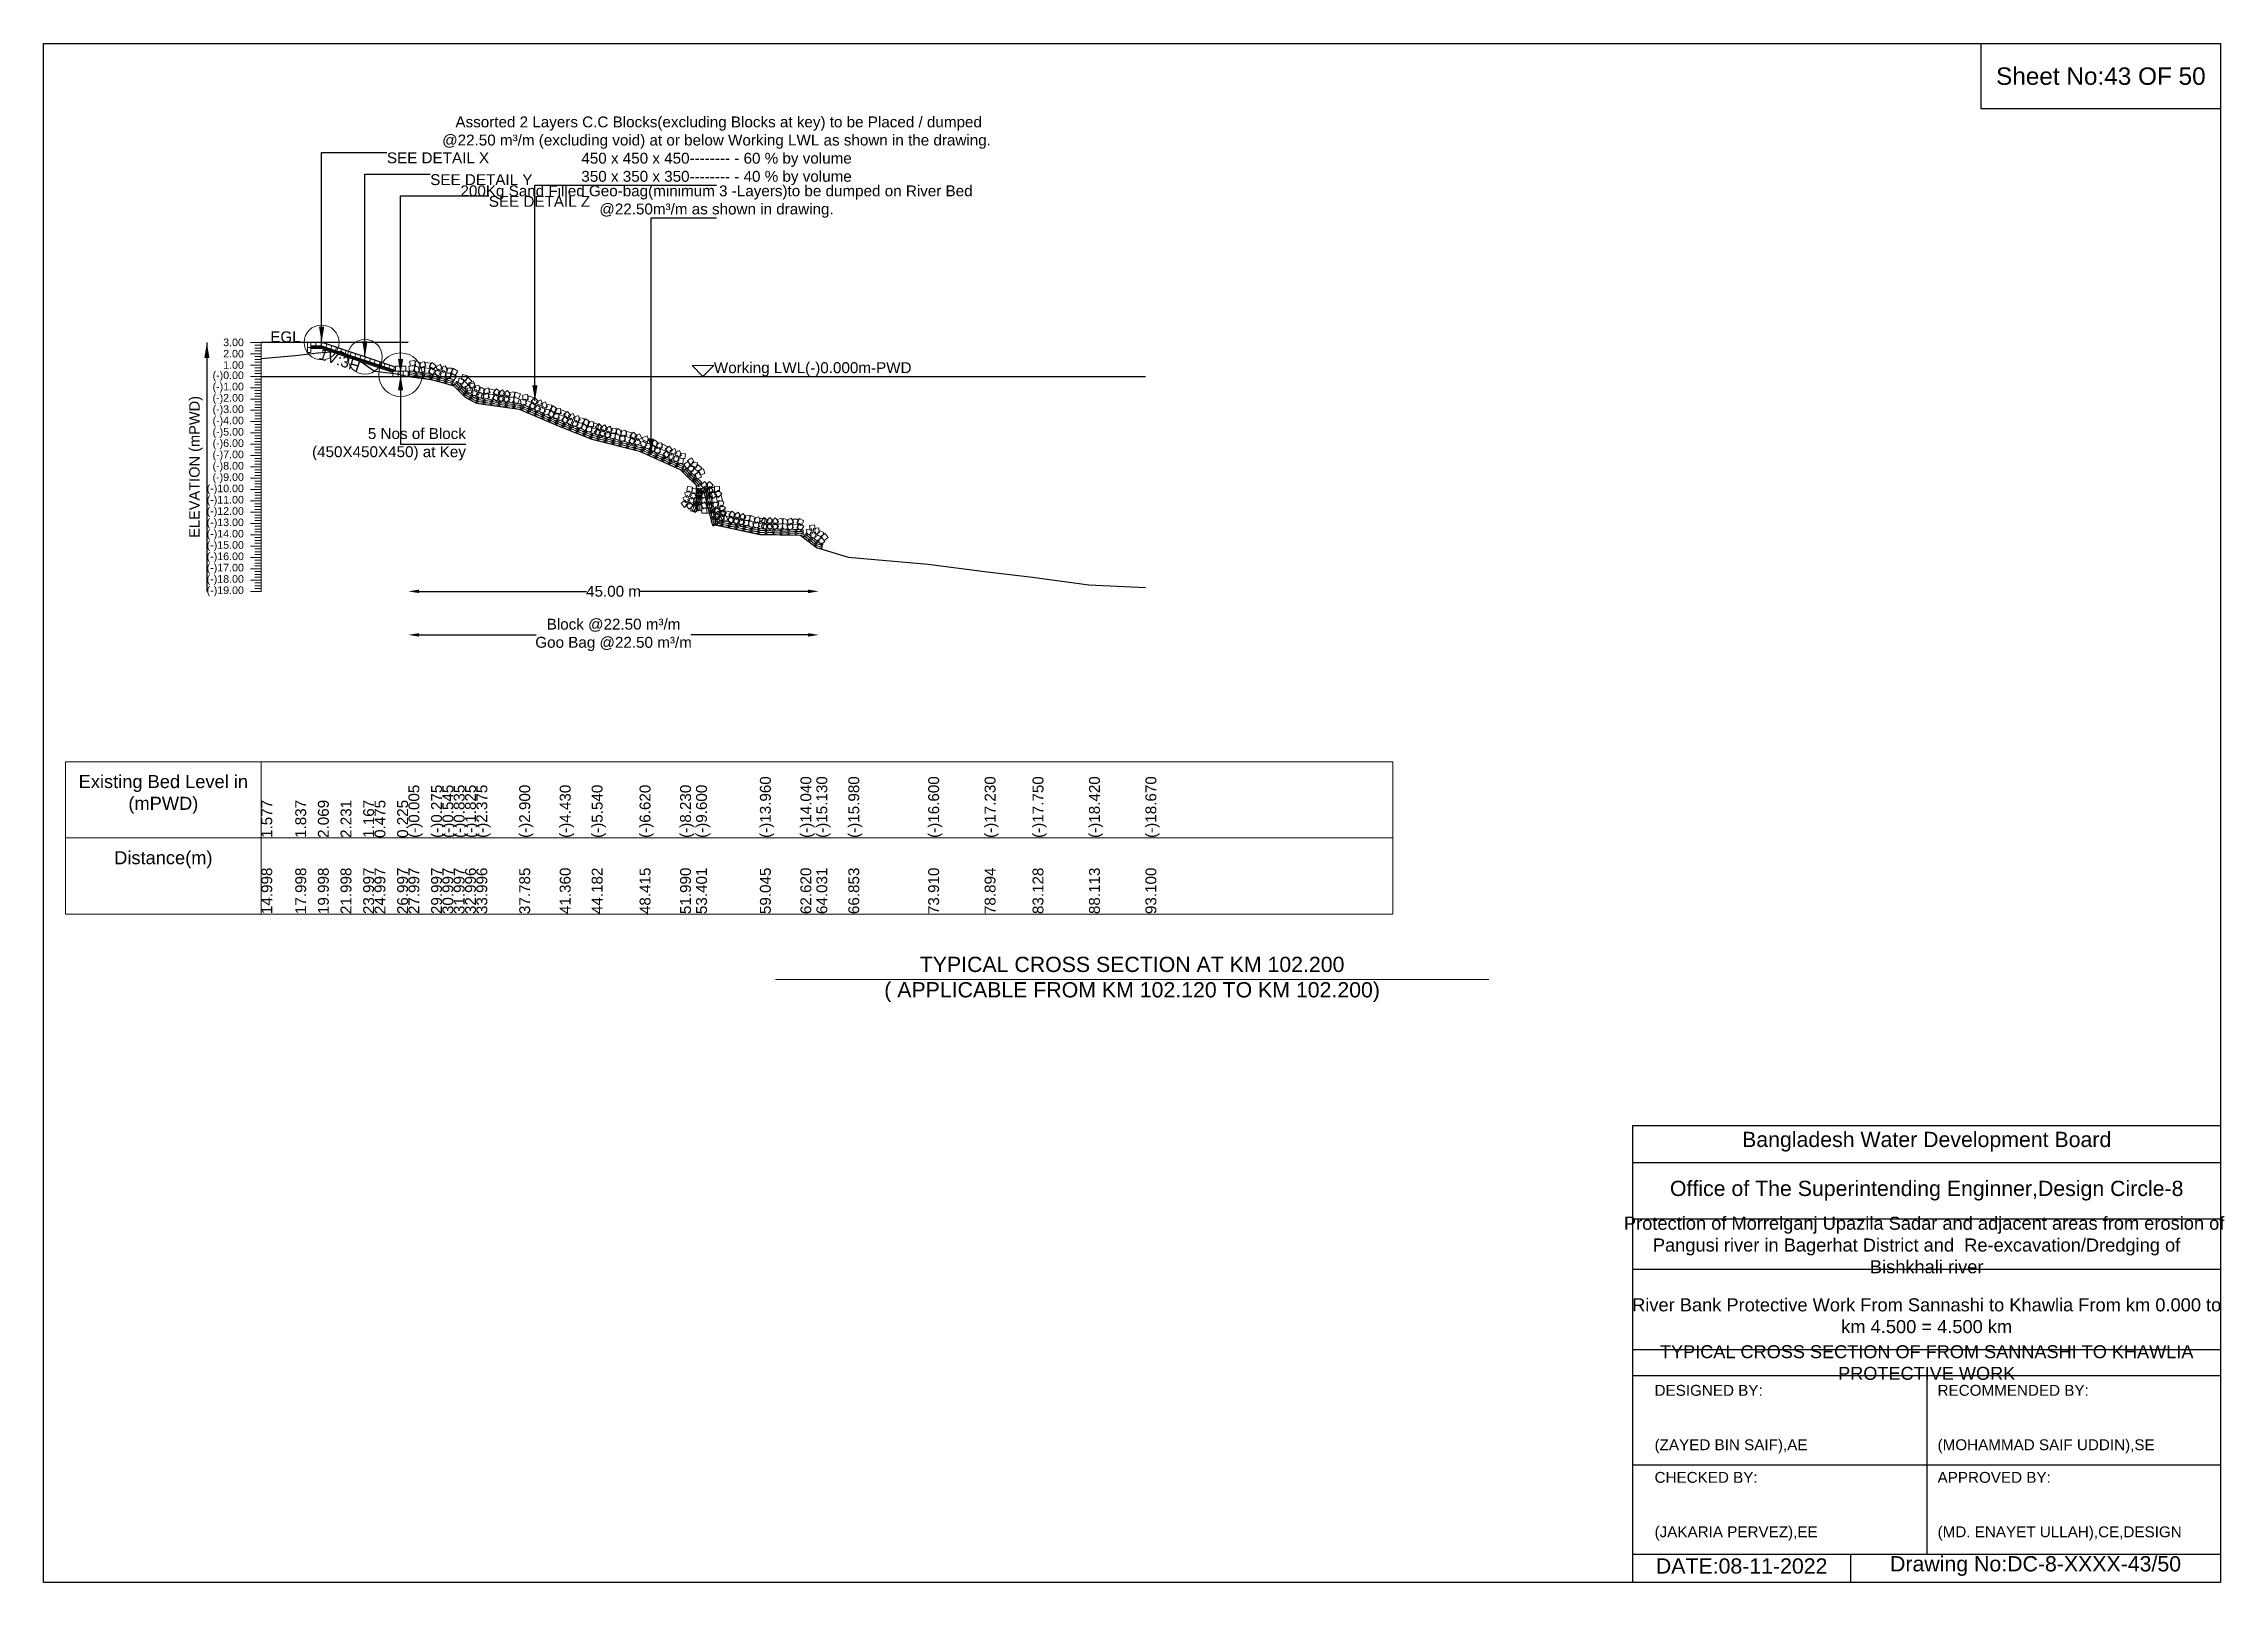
# Model space of a CAD drawing. Header units: inches. Extents: x 89000 to 845017, y -7071 to 0.
# Drawn here: x 730000 to 740017, y -7071 to 0 of the extents above; entities that cross this region are included whole.
import ezdxf

# ---------------------------------------------------------------- set-up
doc = ezdxf.new("R2010")
doc.units = ezdxf.units.IN
doc.header["$LTSCALE"] = 7
doc.header["$MEASUREMENT"] = 0
for name, color, linetype, lineweight in [('Cross section Data Border', 7, 'Continuous', 9), ('Cross Section Labels', 7, 'Continuous', 9), ('Existing_Bed_Level for Xsection', 7, 'Continuous', 25), ('Long Section Labels', 7, 'Continuous', 9)]:
    doc.layers.add(name, color=color, linetype=linetype, lineweight=lineweight)
doc.styles.get("Standard").update_dxf_attribs({"font": 'arial.ttf'})
doc.dimstyles.new('Appron Lebeling Style', dxfattribs={"dimtxt": 50, "dimasz": 50, "dimexe": 0.18, "dimexo": 0.0625, "dimgap": 0.09, "dimtad": 0, "dimtih": 1, "dimtoh": 1, "dimdec": 4, "dimzin": 0, "dimdsep": 46, "dimtxsty": 'Standard', "dimcen": 0.09, "dimse1": 1, "dimse2": 1, "dimadec": 0, "dimazin": 0, "dimtfac": 1, "dimtdec": 4, "dimtofl": 0, "dimtmove": 0, "dimatfit": 3, "dimfxl": 1, "dimtolj": 1, "dimtzin": 0, "dimarcsym": 0})
doc.dimstyles.get("Standard").update_dxf_attribs({"dimtxt": 0.18, "dimasz": 0.18, "dimexe": 0.18, "dimexo": 0.0625, "dimgap": 0.09, "dimtad": 0, "dimtih": 1, "dimtoh": 1, "dimdec": 4, "dimzin": 0, "dimdsep": 46, "dimtxsty": 'Standard', "dimcen": 0.09, "dimadec": 0, "dimazin": 0, "dimtfac": 1, "dimtdec": 4, "dimtofl": 0, "dimtmove": 0, "dimatfit": 3, "dimfxl": 1, "dimtolj": 1, "dimtzin": 0, "dimarcsym": 0})

msp = doc.modelspace()

# ---------------------------------------------------------------- texts
at = {"attachment_point": 5}
for s, insert, char_height in [('Sheet No:43 OF 50', (739450, -150), 80), ('Bangladesh Water Development Board', (738650, -5046), 70), ('Office of The Superintending Enginner,Design Circle-8', (738650, -5271), 70)]:
    msp.add_mtext(s, dxfattribs=dict(at, insert=insert, char_height=char_height))
for s, insert, char_height, width, attachment_point in [('Protection of Morrelganj Upazila Sadar and adjacent areas from erosion of  Pangusi river in Bagerhat District and  Re-excavation/Dredging of     Bishkhali river', (738650, -5521), 60, 2800, 5), ('River Bank Protective Work From Sannashi to Khawlia From km 0.000 to km 4.500 = 4.500 km', (738650, -5846), 60, 2700, 5), ('TYPICAL CROSS SECTION OF FROM SANNASHI TO KHAWLIA PROTECTIVE WORK', (738650, -6061), 59.5765532, 2800, 5), ('DESIGNED BY:^J^J^J(ZAYED BIN SAIF),AE', (737400, -6321), 50, 1400, 4), ('RECOMMENDED BY:^J^J^J(MOHAMMAD SAIF UDDIN),SE', (738700, -6321), 50, 1400, 4), ('CHECKED BY:^J^J^J(JAKARIA PERVEZ),EE', (737400, -6721), 50, 1400, 4), ('APPROVED BY:^J^J^J(MD. ENAYET ULLAH),CE,DESIGN', (738700, -6721), 50, 1400, 4), ('DATE:08-11-2022', (737800, -6996), 70, 1400, 5), ('Drawing No:DC-8-XXXX-43/50', (739150, -6996), 70, 2200, 5)]:
    msp.add_mtext(s, dxfattribs=dict(insert=insert, char_height=char_height, width=width, attachment_point=attachment_point))
at = {"layer": 'Cross section Data Border', "char_height": 60, "width": 800, "attachment_point": 5}
for s, insert in [('Existing Bed Level in (mPWD)', (730550, -3450)), ('Distance(m)', (730550, -3750))]:
    msp.add_mtext(s, dxfattribs=dict(at, insert=insert))
at = {"layer": 'Cross Section Labels'}
for s, insert, char_height, attachment_point in [(' Assorted 2 Layers C.C Blocks(excluding Blocks at key) to be Placed / dumped^J@22.50 m³/m (excluding void) at or below Working LWL as shown in the drawing.^J450 x 450 x 450-------- - 60 % by volume^J350 x 350 x 350-------- - 40 % by volume', (733091.14104, -650), 50, 8), ('SEE DETAIL X', (731576.99701, -500), 50, 1), ('SEE DETAIL Y', (731775.89701, -600), 50, 1), ('200Kg Sand Filled Geo-bag(minimum 3 -Layers)to be dumped on River Bed^J@22.50m³/m as shown in drawing.', (733091.14104, -800), 50, 8), ('SEE DETAIL Z', (732044.99701, -700), 50, 1), ('EGL', (731180.86548, -1373.16), 50, 9), ('Working LWL(-)0.000m-PWD', (733078.79701, -1529.16), 50, 7), ('5 Nos of Block ^J(450X450X450) at Key', (731939.69701, -1841.16), 50, 6), ('TYPICAL CROSS SECTION AT KM 102.200^J( APPLICABLE FROM KM 102.120 TO KM 102.200)', (735000, -4300), 70, 5)]:
    msp.add_mtext(s, dxfattribs=dict(at, insert=insert, char_height=char_height, attachment_point=attachment_point))
at = {"layer": 'Cross Section Labels', "insert": (731368.22509, -1430.97577), "char_height": 50, "attachment_point": 2, "rotation": 341.565051177}
msp.add_mtext('1V:3H', dxfattribs=at)
at = {"layer": 'Long Section Labels', "char_height": 35, "attachment_point": 6}
for s, insert in [('3.00', (730920, -1373.16)), ('2.00', (730920, -1425.16)), ('1.00', (730920, -1477.16)), ('(-)0.00', (730920, -1529.16)), ('(-)1.00', (730920, -1581.16)), ('(-)2.00', (730920, -1633.16)), ('(-)3.00', (730920, -1685.16)), ('(-)4.00', (730920, -1737.16)), ('(-)5.00', (730920, -1789.16)), ('(-)6.00', (730920, -1841.16)), ('(-)7.00', (730920, -1893.16)), ('(-)8.00', (730920, -1945.16)), ('(-)9.00', (730920, -1997.16)), ('(-)10.00', (730920, -2049.16)), ('(-)11.00', (730920, -2101.16)), ('(-)12.00', (730920, -2153.16)), ('(-)13.00', (730920, -2205.16)), ('(-)14.00', (730920, -2257.16)), ('(-)15.00', (730920, -2309.16)), ('(-)16.00', (730920, -2361.16)), ('(-)17.00', (730920, -2413.16)), ('(-)18.00', (730920, -2465.16)), ('(-)19.00', (730920, -2517.16))]:
    msp.add_mtext(s, dxfattribs=dict(at, insert=insert))
at = {"layer": 'Long Section Labels', "rotation": 90}
for s, insert, char_height, attachment_point in [('ELEVATION (mPWD)', (730700, -1945.16), 48, 5), ('(-)13.960', (733290.43148, -3650), 50, 1), ('(-)14.040', (733476.33699, -3650), 50, 1), ('(-)15.130', (733549.6942, -3650), 50, 1), ('(-)15.980', (733696.43167, -3650), 50, 1), ('(-)16.600', (734063.38933, -3650), 50, 1), ('(-)17.230', (734322.57815, -3650), 50, 1), ('(-)17.750', (734542.74752, -3650), 50, 1), ('(-)18.420', (734801.96683, -3650), 50, 1), ('(-)18.670', (735061.26988, -3650), 50, 1), ('1.577', (731000, -3650), 50, 1), ('1.837', (731155.98323, -3650), 50, 1), ('2.069', (731259.97205, -3650), 50, 1), ('2.231', (731363.96087, -3650), 50, 1), ('1.167', (731467.94969, -3650), 50, 1), ('0.475', (731519.9441, -3650), 50, 1), ('0.225', (731623.93292, -3650), 50, 1), ('(-)0.005', (731675.92733, -3650), 50, 1), ('(-)0.275', (731779.91615, -3650), 50, 1), ('(-)0.545', (731831.91056, -3650), 50, 1), ('(-)0.835', (731883.90497, -3650), 50, 1), ('(-)1.825', (731935.89937, -3650), 50, 1), ('(-)2.375', (731987.89378, -3650), 50, 1), ('(-)2.900', (732184.90472, -3650), 50, 1), ('(-)4.430', (732370.8193, -3650), 50, 1), ('(-)5.540', (732517.52593, -3650), 50, 1), ('(-)6.620', (732737.66717, -3650), 50, 1), ('(-)8.230', (732923.57636, -3650), 50, 1), ('(-)9.600', (732996.9296, -3650), 50, 1), ('14.998', (731000, -4000), 50, 1), ('17.998', (731155.98323, -4000), 50, 1), ('19.998', (731259.97205, -4000), 50, 1), ('21.998', (731363.96087, -4000), 50, 1), ('23.997', (731467.94969, -4000), 50, 1), ('24.997', (731519.9441, -4000), 50, 1), ('26.997', (731623.93292, -4000), 50, 1), ('27.997', (731675.92733, -4000), 50, 1), ('29.997', (731779.91615, -4000), 50, 1), ('30.997', (731831.91056, -4000), 50, 1), ('31.997', (731883.90497, -4000), 50, 1), ('32.996', (731935.89937, -4000), 50, 1), ('33.996', (731987.89378, -4000), 50, 1), ('37.785', (732184.90472, -4000), 50, 1), ('41.360', (732370.8193, -4000), 50, 1), ('44.182', (732517.52593, -4000), 50, 1), ('48.415', (732737.66717, -4000), 50, 1), ('51.990', (732923.57636, -4000), 50, 1), ('53.401', (732996.9296, -4000), 50, 1), ('53.401', (732996.9296, -4000), 50, 1), ('59.045', (733290.43148, -4000), 50, 1), ('62.620', (733476.33699, -4000), 50, 1), ('64.031', (733549.6942, -4000), 50, 1), ('66.853', (733696.43167, -4000), 50, 1), ('73.910', (734063.38933, -4000), 50, 1), ('78.894', (734322.57815, -4000), 50, 1), ('83.128', (734542.74752, -4000), 50, 1), ('88.113', (734801.96683, -4000), 50, 1), ('93.100', (735061.26988, -4000), 50, 1)]:
    msp.add_mtext(s, dxfattribs=dict(at, insert=insert, char_height=char_height, attachment_point=attachment_point))

# ---------------------------------------------------------------- blocks, each defined once
blk = doc.blocks.new('*D77')
at = {"layer": 'Cross Section Labels', "color": 0, "lineweight": -2, "transparency": 16777216}
for p, q in [((731725, -2517), (732494, -2517)), ((733511, -2517), (732741, -2517))]:
    blk.add_line(p, q, dxfattribs=at)
at = {"layer": 'Cross Section Labels', "color": 0, "transparency": 16777216}
for points in [[(731725, -2509), (731725, -2525), (731675, -2517)], [(733511, -2509), (733511, -2525), (733561, -2517)]]:
    blk.add_solid(points, dxfattribs=at)
at = {"layer": 'Defpoints', "color": 0, "transparency": 16777216}
for p in [(731675, -1529), (733561, -2319), (733561, -2517)]:
    blk.add_point(p, dxfattribs=at)
at = {"layer": 'Cross Section Labels', "color": 0, "transparency": 16777216, "insert": (732618, -2517), "char_height": 50, "attachment_point": 5}
blk.add_mtext('\\A1;45.00 m', dxfattribs=at)
blk = doc.blocks.new('*D78')
at = {"layer": 'Cross Section Labels', "color": 0, "lineweight": -2, "transparency": 16777216}
for p, q in [((731725, -2717), (732262, -2717)), ((733511, -2717), (732973, -2717))]:
    blk.add_line(p, q, dxfattribs=at)
at = {"layer": 'Cross Section Labels', "color": 0, "transparency": 16777216}
for points in [[(731725, -2709), (731725, -2725), (731675, -2717)], [(733511, -2709), (733511, -2725), (733561, -2717)]]:
    blk.add_solid(points, dxfattribs=at)
at = {"layer": 'Defpoints', "color": 0, "transparency": 16777216}
for p in [(731675, -1529), (733561, -2319), (733561, -2717)]:
    blk.add_point(p, dxfattribs=at)
at = {"layer": 'Cross Section Labels', "color": 0, "transparency": 16777216, "insert": (732618, -2717), "char_height": 50, "attachment_point": 5}
blk.add_mtext('\\A1;Block @22.50 m³/m ^JGoo Bag @22.50 m³/m ', dxfattribs=at)

# ---------------------------------------------------------------- dimensions: what is measured, and where the dimension line sits
at = {"layer": 'Cross Section Labels'}
for base, text, picture, middle in [((733560.64112, -2517.16), '45.00 m', '*D77', (732617.71907, -2517.16)), ((733560.64112, -2717.16), 'Block @22.50 m³/m ^JGoo Bag @22.50 m³/m ', '*D78', (732617.71907, -2717.16))]:
    dim = msp.add_linear_dim(base=base, p1=(731674.79701, -1529.16), p2=(733560.64112, -2319.21741), text=text, dimstyle='Appron Lebeling Style', dxfattribs=at)
    dim.commit()
    dim.dimension.update_dxf_attribs({"geometry": picture, "text_midpoint": middle})

# ---------------------------------------------------------------- linework, layer by layer
for points in [[(730000, 0), (740000, 0), (740000, -7071), (730000, -7071)], [(738900, 0), (740000, 0), (740000, -300), (738900, -300)]]:
    msp.add_lwpolyline(points, close=True)
for points in [[(737300, -7071), (737300, -4971), (740000, -4971)], [(737300, -5141), (740000, -5141)], [(737300, -5401), (740000, -5401)], [(737300, -5631), (740000, -5631)], [(737300, -6001), (740000, -6001)], [(737300, -6121), (740000, -6121)], [(738650, -6121), (738650, -6941)], [(737300, -6531), (740000, -6531)], [(737300, -6941), (740000, -6941)], [(738300, -6941), (738300, -7071)]]:
    msp.add_lwpolyline(points)
at = {"layer": 'Cross section Data Border'}
msp.add_lwpolyline([(730100, -3300), (736198.41094, -3300), (736198.41094, -4000), (730100, -4000)], close=True, dxfattribs=at)
for points in [[(731000, -3300), (731000, -4000)], [(730100, -3650), (736198.41094, -3650)]]:
    msp.add_lwpolyline(points, dxfattribs=at)
at = {"layer": 'Cross Section Labels'}
msp.add_lwpolyline([(733028.79701, -1529.16), (733078.79701, -1479.16), (732978.79701, -1479.16)], close=True, dxfattribs=at)
msp.add_lwpolyline([(733362, -4300), (735000, -4300), (736638, -4300)], dxfattribs=at)
for centre, radius in [((731276.99701, -1373.16), 80), ((731475.89701, -1439.46), 80), ((731639.69701, -1521.36), 100)]:
    msp.add_circle(centre, radius, dxfattribs=at)
at = {"layer": 'Existing_Bed_Level for Xsection'}
for points in [[(731674.79701, -1373.16), (731000, -1373.16)], [(731616.29701, -1486.26), (731279.39863, -1373.96054), (731276.99701, -1373.16), (731274.46548, -1373.16), (731227.66548, -1373.16)], [(731227.66548, -1388.76), (731274.46548, -1388.76), (731616.29701, -1502.70384)], [(731227.66548, -1393.96), (731273.62164, -1393.96), (731609.02164, -1505.76)], [(731227.66548, -1399.16), (731272.77779, -1399.16), (731604.59701, -1509.76641)], [(731000, -1447.156), (731155.98323, -1433.636), (731259.97205, -1421.572), (731363.96087, -1413.148), (731467.94969, -1468.476), (731519.9441, -1504.46), (731623.93292, -1517.46), (731675.92733, -1529.42), (731779.91615, -1543.46), (731831.91056, -1557.5), (731883.90497, -1572.58), (731935.89937, -1624.06), (731987.89378, -1652.66), (732184.90472, -1679.96), (732370.8193, -1759.52), (732517.52593, -1817.24), (732737.66717, -1873.4), (732923.57636, -1957.12), (732996.9296, -2028.36), (732996.9296, -2151.6), (733031.30494, -2053.84), (733070.29241, -2208.28), (733290.43148, -2255.08), (733476.33699, -2259.24), (733549.6942, -2315.92), (733696.43167, -2360.12), (734063.38933, -2392.36), (734322.57815, -2425.12), (734542.74752, -2452.16), (734801.96683, -2487), (735061.26988, -2500)], [(731000, -1529.16), (735061.26988, -1529.16)]]:
    msp.add_lwpolyline(points, dxfattribs=at)
at = {"layer": 'Long Section Labels'}
for points in [[(731000, -1373.16), (730950, -1373.16)], [(731000, -1386.16), (730970, -1386.16)], [(731000, -1399.16), (730970, -1399.16)], [(731000, -2517.16), (731000, -2465.16), (731000, -2413.16), (731000, -2361.16), (731000, -2309.16), (731000, -2257.16), (731000, -2205.16), (731000, -2153.16), (731000, -2101.16), (731000, -2049.16), (731000, -1997.16), (731000, -1945.16), (731000, -1893.16), (731000, -1841.16), (731000, -1789.16), (731000, -1737.16), (731000, -1685.16), (731000, -1633.16), (731000, -1581.16), (731000, -1529.16), (731000, -1477.16), (731000, -1425.16), (731000, -1373.16)], [(731000, -1425.16), (730950, -1425.16)], [(731000, -1477.16), (730950, -1477.16)], [(731000, -1412.16), (730970, -1412.16)], [(731000, -1438.16), (730970, -1438.16)], [(731000, -1451.16), (730970, -1451.16)], [(731000, -1464.16), (730970, -1464.16)], [(731000, -1490.16), (730970, -1490.16)], [(731000, -1529.16), (730950, -1529.16)], [(731000, -1581.16), (730950, -1581.16)], [(731000, -1503.16), (730970, -1503.16)], [(731000, -1516.16), (730970, -1516.16)], [(731000, -1542.16), (730970, -1542.16)], [(731000, -1555.16), (730970, -1555.16)], [(731000, -1568.16), (730970, -1568.16)], [(731000, -1594.16), (730970, -1594.16)], [(731000, -1633.16), (730950, -1633.16)], [(731000, -1685.16), (730950, -1685.16)], [(731000, -1607.16), (730970, -1607.16)], [(731000, -1620.16), (730970, -1620.16)], [(731000, -1646.16), (730970, -1646.16)], [(731000, -1659.16), (730970, -1659.16)], [(731000, -1672.16), (730970, -1672.16)], [(731000, -1698.16), (730970, -1698.16)], [(731000, -1737.16), (730950, -1737.16)], [(731000, -1789.16), (730950, -1789.16)], [(731000, -1711.16), (730970, -1711.16)], [(731000, -1724.16), (730970, -1724.16)], [(731000, -1750.16), (730970, -1750.16)], [(731000, -1763.16), (730970, -1763.16)], [(731000, -1776.16), (730970, -1776.16)], [(731000, -1802.16), (730970, -1802.16)], [(731000, -1841.16), (730950, -1841.16)], [(731000, -1893.16), (730950, -1893.16)], [(731000, -1815.16), (730970, -1815.16)], [(731000, -1828.16), (730970, -1828.16)], [(731000, -1854.16), (730970, -1854.16)], [(731000, -1867.16), (730970, -1867.16)], [(731000, -1880.16), (730970, -1880.16)], [(731000, -1945.16), (730950, -1945.16)], [(731000, -1997.16), (730950, -1997.16)], [(731000, -1906.16), (730970, -1906.16)], [(731000, -1919.16), (730970, -1919.16)], [(731000, -1932.16), (730970, -1932.16)], [(731000, -1958.16), (730970, -1958.16)], [(731000, -1971.16), (730970, -1971.16)], [(731000, -1984.16), (730970, -1984.16)], [(731000, -2049.16), (730950, -2049.16)], [(731000, -2101.16), (730950, -2101.16)], [(731000, -2010.16), (730970, -2010.16)], [(731000, -2023.16), (730970, -2023.16)], [(731000, -2036.16), (730970, -2036.16)], [(731000, -2062.16), (730970, -2062.16)], [(731000, -2075.16), (730970, -2075.16)], [(731000, -2088.16), (730970, -2088.16)], [(731000, -2153.16), (730950, -2153.16)], [(731000, -2114.16), (730970, -2114.16)], [(731000, -2127.16), (730970, -2127.16)], [(731000, -2140.16), (730970, -2140.16)], [(731000, -2166.16), (730970, -2166.16)], [(731000, -2179.16), (730970, -2179.16)], [(731000, -2192.16), (730970, -2192.16)], [(731000, -2205.16), (730950, -2205.16)], [(731000, -2257.16), (730950, -2257.16)], [(731000, -2218.16), (730970, -2218.16)], [(731000, -2231.16), (730970, -2231.16)], [(731000, -2244.16), (730970, -2244.16)], [(731000, -2270.16), (730970, -2270.16)], [(731000, -2283.16), (730970, -2283.16)], [(731000, -2296.16), (730970, -2296.16)], [(731000, -2309.16), (730950, -2309.16)], [(731000, -2361.16), (730950, -2361.16)], [(731000, -2322.16), (730970, -2322.16)], [(731000, -2335.16), (730970, -2335.16)], [(731000, -2348.16), (730970, -2348.16)], [(731000, -2374.16), (730970, -2374.16)], [(731000, -2387.16), (730970, -2387.16)], [(731000, -2400.16), (730970, -2400.16)], [(731000, -2413.16), (730950, -2413.16)], [(731000, -2465.16), (730950, -2465.16)], [(731000, -2426.16), (730970, -2426.16)], [(731000, -2439.16), (730970, -2439.16)], [(731000, -2452.16), (730970, -2452.16)], [(731000, -2478.16), (730970, -2478.16)], [(731000, -2491.16), (730970, -2491.16)], [(731000, -2504.16), (730970, -2504.16)], [(731000, -2517.16), (730950, -2517.16)]]:
    msp.add_lwpolyline(points, dxfattribs=at)
for points in [[(731227.66548, -1373.16), (731212.06548, -1373.16), (731212.06548, -1396.56), (731227.66548, -1396.56)], [(731227.66548, -1396.56), (731212.06548, -1396.56), (731212.06548, -1419.96), (731227.66548, -1419.96)], [(731251.06548, -1373.16), (731227.66548, -1373.16), (731227.66548, -1388.76), (731251.06548, -1388.76)], [(731274.46548, -1373.16), (731251.06548, -1373.16), (731251.06548, -1388.76), (731274.46548, -1388.76)], [(731301.59782, -1381.36027), (731279.39863, -1373.96054), (731274.46548, -1388.76), (731296.66467, -1396.15973)], [(731323.79701, -1388.76), (731301.59782, -1381.36027), (731296.66467, -1396.15973), (731318.86386, -1403.55946)], [(731345.9962, -1396.15973), (731323.79701, -1388.76), (731318.86386, -1403.55946), (731341.06305, -1410.95919)], [(731368.19539, -1403.55946), (731345.9962, -1396.15973), (731341.06305, -1410.95919), (731363.26224, -1418.35892)], [(731390.39458, -1410.95919), (731368.19539, -1403.55946), (731363.26224, -1418.35892), (731385.46143, -1425.75865)], [(731412.59377, -1418.35892), (731390.39458, -1410.95919), (731385.46143, -1425.75865), (731407.66062, -1433.15838)], [(731434.79296, -1425.75865), (731412.59377, -1418.35892), (731407.66062, -1433.15838), (731429.85981, -1440.55811)], [(731456.99215, -1433.15838), (731434.79296, -1425.75865), (731429.85981, -1440.55811), (731452.059, -1447.95784)], [(731479.19134, -1440.55811), (731456.99215, -1433.15838), (731452.059, -1447.95784), (731474.25818, -1455.35757)], [(731501.39053, -1447.95784), (731479.19134, -1440.55811), (731474.25818, -1455.35757), (731496.45737, -1462.7573)], [(731523.58972, -1455.35757), (731501.39053, -1447.95784), (731496.45737, -1462.7573), (731518.65656, -1470.15703)], [(731545.7889, -1462.7573), (731523.58972, -1455.35757), (731518.65656, -1470.15703), (731540.85575, -1477.55676)], [(731567.98809, -1470.15703), (731545.7889, -1462.7573), (731540.85575, -1477.55676), (731563.05494, -1484.95649)], [(731590.18728, -1477.55676), (731567.98809, -1470.15703), (731563.05494, -1484.95649), (731585.25413, -1492.35622)], [(731612.38647, -1484.95649), (731590.18728, -1477.55676), (731585.25413, -1492.35622), (731607.45332, -1499.75595)], [(731639.69701, -1482.36), (731616.29701, -1482.36), (731616.29701, -1505.76), (731639.69701, -1505.76)], [(731663.09701, -1482.36), (731639.69701, -1482.36), (731639.69701, -1505.76), (731663.09701, -1505.76)], [(731701.60001, -1479.8582), (731678.39083, -1482.84051), (731681.37315, -1506.04969), (731704.58232, -1503.06737)], [(731704.73094, -1456.6686), (731681.52176, -1459.65092), (731684.50408, -1482.86009), (731707.71325, -1479.87778)], [(731729.98505, -1489.80648), (731708.39778, -1480.776), (731699.36729, -1502.36327), (731720.95456, -1511.39375)], [(731733.11598, -1466.61689), (731711.52871, -1457.5864), (731702.49822, -1479.17367), (731724.08549, -1488.20416)], [(731744.25736, -1483.95384), (731722.6038, -1492.82421), (731731.47417, -1514.47777), (731753.12773, -1505.6074)], [(731747.38829, -1460.76425), (731725.73473, -1469.63462), (731734.6051, -1491.28818), (731756.25866, -1482.41781)], [(731774.21562, -1492.31741), (731751.02603, -1489.18648), (731747.8951, -1512.37607), (731771.08469, -1515.507)], [(731777.34655, -1469.12781), (731754.15696, -1465.99688), (731751.02603, -1489.18648), (731774.21562, -1492.31741)], [(731800.65548, -1503.36232), (731782.1296, -1489.06715), (731767.83443, -1507.59302), (731786.3603, -1521.88819)], [(731803.78641, -1480.17273), (731785.26053, -1465.87755), (731770.96536, -1484.40343), (731789.49123, -1498.6986)], [(731816.02574, -1496.48281), (731795.73345, -1508.1354), (731807.38604, -1528.42769), (731827.67833, -1516.7751)], [(731822.12593, -1473.89193), (731801.83364, -1485.54453), (731813.48623, -1505.83682), (731833.77852, -1494.18422)], [(731850.27264, -1522.86257), (731838.60389, -1502.57956), (731818.32089, -1514.24831), (731829.98964, -1534.53132)], [(731856.37283, -1500.27169), (731844.70408, -1479.98869), (731824.42108, -1491.65744), (731836.08983, -1511.94044)], [(731875.94553, -1491.1904), (731852.55034, -1490.71573), (731852.07568, -1514.11092), (731875.47086, -1514.58558)], [(731902.55212, -1505.21781), (731882.53349, -1493.10111), (731870.41679, -1513.11975), (731890.43542, -1525.23644)], [(731627.99701, -1505.76), (731604.59701, -1505.76), (731604.59701, -1529.16), (731627.99701, -1529.16)], [(731651.39701, -1505.76), (731627.99701, -1505.76), (731627.99701, -1529.16), (731651.39701, -1529.16)], [(731674.79701, -1505.76), (731651.39701, -1505.76), (731651.39701, -1529.16), (731674.79701, -1529.16)], [(731869.42741, -1513.66425), (731846.03222, -1513.18959), (731845.55756, -1536.58477), (731868.95274, -1537.05944)], [(731896.034, -1527.69166), (731876.01537, -1515.57497), (731863.89867, -1535.5936), (731883.9173, -1547.7103)], [(731930.92613, -1542.86391), (731908.2972, -1536.90643), (731902.33972, -1559.53536), (731924.96865, -1565.49284)], [(731949.80737, -1567.58122), (731933.17902, -1551.11738), (731916.71518, -1567.74573), (731933.34353, -1584.20957)], [(731947.38997, -1526.23556), (731924.76104, -1520.27808), (731918.80356, -1542.90701), (731941.43249, -1548.86449)], [(731966.27121, -1550.95287), (731949.64286, -1534.48903), (731933.17902, -1551.11738), (731949.80737, -1567.58122)], [(731964.265, -1592.32052), (731958.08283, -1569.75194), (731935.51425, -1575.93411), (731941.69642, -1598.50269)], [(731966.89649, -1578.60549), (731944.4215, -1585.11968), (731950.93569, -1607.59467), (731973.41068, -1601.08048)], [(731980.72884, -1575.69217), (731974.54667, -1553.12359), (731951.97809, -1559.30576), (731958.16026, -1581.87434)], [(731978.17432, -1558.10255), (731955.69933, -1564.61674), (731962.21352, -1587.09173), (731984.68851, -1580.57754)], [(731993.91997, -1612.34676), (731987.38789, -1589.87697), (731964.91809, -1596.40905), (731971.45017, -1618.87885)], [(732005.1978, -1591.84382), (731998.66571, -1569.37403), (731976.19592, -1575.90611), (731982.728, -1598.37591)], [(732014.07537, -1607.08478), (731991.35101, -1601.50234), (731985.76857, -1624.2267), (732008.49293, -1629.80913)], [(732024.42262, -1610.78733), (732002.86701, -1601.68154), (731993.76121, -1623.23715), (732015.31682, -1632.34295)], [(732027.63449, -1587.60881), (732006.07888, -1578.50302), (731996.97308, -1600.05863), (732018.5287, -1609.16443)], [(732025.3532, -1586.58184), (732002.62884, -1580.9994), (731997.0464, -1603.72376), (732019.77076, -1609.30619)], [(732041.92715, -1581.80604), (732020.24275, -1590.60075), (732029.03747, -1612.28515), (732050.72186, -1603.49043)], [(732071.85603, -1590.27414), (732048.67751, -1587.06227), (732045.46563, -1610.24079), (732068.64416, -1613.45266)], [(732098.25716, -1601.41129), (732079.78131, -1587.05152), (732065.42154, -1605.52738), (732083.8974, -1619.88714)], [(732107.29554, -1590.29242), (732088.62909, -1604.40354), (732102.74021, -1623.06999), (732121.40666, -1608.95886)], [(732144.58699, -1612.15768), (732130.46101, -1593.50248), (732111.8058, -1607.62846), (732125.93179, -1626.28367)], [(732161.53401, -1600.04459), (732138.31456, -1602.94586), (732141.21583, -1626.1653), (732164.43528, -1623.26403)], [(732189.88415, -1610.09191), (732168.32853, -1600.98611), (732159.22274, -1622.54172), (732180.77835, -1631.64752)], [(732038.71528, -1604.98456), (732017.03088, -1613.77927), (732025.8256, -1635.46367), (732047.50999, -1626.66895)], [(732068.64416, -1613.45266), (732045.46563, -1610.24079), (732042.25376, -1633.41931), (732065.43229, -1636.63118)], [(732095.04529, -1624.58981), (732076.56944, -1610.23005), (732062.20967, -1628.7059), (732080.68553, -1643.06566)], [(732104.08367, -1613.47094), (732085.41722, -1627.58206), (732099.52834, -1646.24851), (732118.19479, -1632.13739)], [(732141.37512, -1635.33621), (732127.24914, -1616.681), (732108.59393, -1630.80699), (732122.71992, -1649.46219)], [(732158.32214, -1623.22311), (732135.10269, -1626.12438), (732138.00396, -1649.34383), (732161.22341, -1646.44255)], [(732186.67228, -1633.27043), (732165.11666, -1624.16463), (732156.01087, -1645.72025), (732177.56648, -1654.82604)], [(732214.22974, -1633.55505), (732190.99424, -1636.32479), (732193.76398, -1659.56029), (732216.99948, -1656.79055)], [(732223.43595, -1612.04212), (732200.20045, -1614.81186), (732202.97019, -1638.04737), (732226.20569, -1635.27763)], [(732240.86935, -1649.61052), (732219.35643, -1640.40431), (732210.15022, -1661.91723), (732231.66314, -1671.12344)], [(732250.07555, -1628.09759), (732228.56263, -1618.89139), (732219.35643, -1640.40431), (732240.86935, -1649.61052)], [(732263.40256, -1667.31109), (732249.36372, -1648.59022), (732230.64285, -1662.62907), (732244.68169, -1681.34993)], [(732272.60877, -1645.79817), (732258.56992, -1627.0773), (732239.84906, -1641.11615), (732253.8879, -1659.83701)], [(732275.05145, -1658.96695), (732253.32629, -1667.66046), (732262.0198, -1689.38562), (732283.74496, -1680.69211)], [(732284.25766, -1637.45402), (732262.53249, -1646.14754), (732271.226, -1667.8727), (732292.95117, -1659.17919)], [(732305.26307, -1689.8862), (732296.55226, -1668.16797), (732274.83402, -1676.87878), (732283.54483, -1698.59701)], [(732314.46928, -1668.37328), (732305.75847, -1646.65505), (732284.04023, -1655.36586), (732292.75104, -1677.08409)], [(732324.80307, -1682.66701), (732301.63978, -1679.34709), (732298.31986, -1702.51039), (732321.48316, -1705.8303)], [(732334.00928, -1661.15408), (732310.84598, -1657.83417), (732307.52607, -1680.99747), (732330.68936, -1684.31738)], [(732349.50359, -1699.82986), (732331.10935, -1685.3657), (732316.64519, -1703.75995), (732335.03943, -1718.2241)], [(732358.70979, -1678.31694), (732340.31555, -1663.85278), (732325.8514, -1682.24703), (732344.24564, -1696.71118)], [(732364.82019, -1697.99849), (732341.58469, -1700.76823), (732344.35443, -1724.00373), (732367.58993, -1721.23399)], [(732374.0264, -1676.48557), (732350.79089, -1679.25531), (732353.56063, -1702.49081), (732376.79614, -1699.72107)], [(732400.666, -1692.54104), (732379.15308, -1683.33483), (732369.94687, -1704.84775), (732391.45979, -1714.05396)], [(732421.72191, -1708.71705), (732407.13662, -1690.41871), (732388.83828, -1705.004), (732403.42356, -1723.30234)], [(732433.11944, -1700.03272), (732411.66034, -1709.36368), (732420.99129, -1730.82278), (732442.4504, -1721.49182)], [(732391.45979, -1714.05396), (732369.94687, -1704.84775), (732360.74067, -1726.36067), (732382.25359, -1735.56688)], [(732413.15468, -1730.49233), (732398.56939, -1712.19398), (732380.27105, -1726.77927), (732394.85634, -1745.07761)], [(732424.55221, -1721.80799), (732403.09311, -1731.13895), (732412.42407, -1752.59806), (732433.88317, -1743.2671)], [(732455.66327, -1751.82207), (732446.31523, -1730.3704), (732424.86356, -1739.71844), (732434.2116, -1761.17011)], [(732464.2305, -1730.04679), (732454.88246, -1708.59512), (732433.43079, -1717.94316), (732442.77883, -1739.39483)], [(732474.98168, -1744.02928), (732451.73049, -1741.39449), (732449.0957, -1764.64568), (732472.3469, -1767.28047)], [(732483.54891, -1722.254), (732460.29772, -1719.61921), (732457.66293, -1742.87041), (732480.91412, -1745.50519)], [(732500.17801, -1760.4556), (732481.36486, -1746.54066), (732467.44993, -1765.35381), (732486.26307, -1779.26875)], [(732508.74524, -1738.68032), (732489.93209, -1724.76539), (732476.01715, -1743.57854), (732494.8303, -1757.49347)], [(732515.43388, -1758.17295), (732492.29026, -1761.62729), (732495.7446, -1784.77092), (732518.88823, -1781.31657)], [(732524.00111, -1736.39767), (732500.85748, -1739.85201), (732504.31183, -1762.99564), (732527.45546, -1759.5413)], [(732542.53577, -1773.43513), (732520.76049, -1764.86791), (732512.19327, -1786.64318), (732533.96854, -1795.21041)], [(732551.103, -1751.65986), (732529.32772, -1743.09263), (732520.76049, -1764.86791), (732542.53577, -1773.43513)], [(732561.86642, -1784.67804), (732545.11269, -1768.34181), (732528.77646, -1785.09555), (732545.5302, -1801.43178)], [(732567.65072, -1762.00422), (732550.89698, -1745.668), (732534.56075, -1762.42174), (732551.31449, -1778.75796)], [(732572.09176, -1774.63991), (732551.96408, -1786.57459), (732563.89876, -1806.70227), (732584.02644, -1794.76759)], [(732577.87605, -1751.96609), (732557.74837, -1763.90078), (732569.68306, -1784.02845), (732589.81073, -1772.09377)], [(732606.70351, -1800.53911), (732594.75281, -1780.42095), (732574.63464, -1792.37165), (732586.58535, -1812.48982)], [(732612.48781, -1777.8653), (732600.5371, -1757.74713), (732580.41893, -1769.69784), (732592.36964, -1789.816)], [(732624.89906, -1790.39759), (732601.50081, -1790.68351), (732601.78672, -1814.08176), (732625.18497, -1813.79585)], [(732630.68336, -1767.72378), (732607.2851, -1768.00969), (732607.57101, -1791.40794), (732630.96927, -1791.12203)], [(732651.94748, -1803.5529), (732631.54564, -1792.0932), (732620.08593, -1812.49504), (732640.48778, -1823.95474)], [(732657.73178, -1780.87909), (732637.32994, -1769.41938), (732625.87023, -1789.82122), (732646.27207, -1801.28093)], [(732666.79951, -1799.38521), (732644.26747, -1805.69928), (732650.58155, -1828.23132), (732673.11358, -1821.91724)], [(732672.5838, -1776.71139), (732650.05177, -1783.02547), (732656.36584, -1805.5575), (732678.89787, -1799.24343)], [(732701.37769, -1788.47398), (732678.70387, -1782.68969), (732672.91958, -1805.3635), (732695.5934, -1811.1478)], [(732726.36743, -1802.49428), (732709.61369, -1786.15805), (732693.27747, -1802.91179), (732710.03121, -1819.24802)], [(732736.59276, -1792.45615), (732716.46509, -1804.39083), (732728.39977, -1824.51851), (732748.52745, -1812.58382)], [(732780.1959, -1824.96474), (732771.89424, -1803.08684), (732750.01634, -1811.38851), (732758.31801, -1833.2664)], [(732695.5934, -1811.1478), (732672.91958, -1805.3635), (732667.13529, -1828.03732), (732689.8091, -1833.82161)], [(732720.58314, -1825.16809), (732703.8294, -1808.83187), (732687.49318, -1825.58561), (732704.24692, -1841.92183)], [(732730.80847, -1815.12996), (732710.68079, -1827.06465), (732722.61548, -1847.19232), (732742.74315, -1835.25764)], [(732770.58756, -1846.30109), (732762.2859, -1824.42319), (732740.408, -1832.72486), (732748.70966, -1854.60275)], [(732790.25961, -1839.44989), (732767.16271, -1835.69583), (732763.40865, -1858.79274), (732786.50555, -1862.5468)], [(732799.86795, -1818.11354), (732776.77105, -1814.35948), (732773.01699, -1837.45639), (732796.11389, -1841.21045)], [(732814.63366, -1857.07331), (732796.51413, -1842.26647), (732781.70729, -1860.38601), (732799.82683, -1875.19284)], [(732824.24201, -1835.73696), (732806.12247, -1820.93012), (732791.31563, -1839.04966), (732809.43517, -1853.85649)], [(732829.98194, -1855.52972), (732806.69855, -1857.86289), (732809.03171, -1881.14628), (732832.3151, -1878.81311)], [(732839.59028, -1834.19337), (732816.30689, -1836.52654), (732818.64005, -1859.80993), (732841.92345, -1857.47676)], [(732856.31552, -1872.08234), (732834.97917, -1862.474), (732825.37083, -1883.81034), (732846.70718, -1893.41869)], [(732865.92386, -1850.74599), (732844.58751, -1841.13765), (732834.97917, -1862.474), (732856.31552, -1872.08234)], [(732878.51256, -1890.2027), (732864.82754, -1871.22165), (732845.84649, -1884.90667), (732859.5315, -1903.88772)], [(732888.1209, -1868.86635), (732874.43588, -1849.8853), (732855.45483, -1863.57032), (732869.13985, -1882.55137)], [(732890.316, -1882.07866), (732868.4315, -1890.3629), (732876.71574, -1912.2474), (732898.60024, -1903.96316)], [(732899.92434, -1860.74231), (732878.03984, -1869.02655), (732886.32408, -1890.91105), (732908.20858, -1882.62681)], [(732919.942, -1913.55948), (732911.64034, -1891.68159), (732889.76244, -1899.98325), (732898.0641, -1921.86115)], [(732929.55034, -1892.22314), (732921.24868, -1870.34524), (732899.37078, -1878.6469), (732907.67244, -1900.5248)], [(732939.61405, -1906.70829), (732916.51714, -1902.95423), (732912.76308, -1926.05113), (732935.85999, -1929.80519)], [(732949.22239, -1885.37194), (732926.12549, -1881.61788), (732922.37143, -1904.71479), (732945.46833, -1908.46884)], [(732989.044, -1923.27514), (732977.05314, -1903.18088), (732956.95888, -1915.17175), (732968.94974, -1935.266)], [(732972.74127, -1940.06147), (732960.7504, -1919.96722), (732940.65615, -1931.95808), (732952.64701, -1952.05234)], [(732987.6972, -1943.83935), (732965.01188, -1938.10035), (732959.27288, -1960.78567), (732981.9582, -1966.52467)], [(733006.8159, -1968.37344), (732990.02957, -1952.07071), (732973.72684, -1968.85704), (732990.51317, -1985.15977)], [(733003.99993, -1927.05301), (732981.31461, -1921.31402), (732975.57561, -1943.99934), (732998.26093, -1949.73834)], [(733023.11863, -1951.58711), (733006.3323, -1935.28438), (732990.02957, -1952.07071), (733006.8159, -1968.37344)], [(733021.51141, -1992.97218), (733015.11191, -1970.46426), (732992.60399, -1976.86376), (732999.00349, -1999.37168)], [(733037.81414, -1976.18585), (733031.41464, -1953.67793), (733008.90672, -1960.07743), (733015.30622, -1982.58535)], [(732945.87533, -2098.09523), (732928.12463, -2113.34229), (732943.37169, -2131.09298), (732961.12239, -2115.84593)], [(732936.77853, -2087.02411), (732946.8908, -2108.12629), (732967.99298, -2098.01402), (732957.88071, -2076.91184)], [(732965.63052, -2054.83242), (732944.53641, -2064.9615), (732954.66548, -2086.05562), (732975.7596, -2075.92654)], [(732957.13395, -2035.81305), (732955.35432, -2059.14528), (732978.68655, -2060.92491), (732980.46618, -2037.59268)], [(732958.85357, -2094.78636), (732968.96585, -2115.88854), (732990.06803, -2105.77626), (732979.95575, -2084.67408)], [(732987.70557, -2062.59467), (732966.61145, -2072.72375), (732976.74052, -2093.81786), (732997.83464, -2083.68879)], [(732979.20899, -2043.57529), (732977.42936, -2066.90752), (733000.76159, -2068.68715), (733002.54122, -2045.35493)], [(733051.69589, -2028.76616), (733035.15619, -2012.21327), (733018.6033, -2028.75298), (733035.14301, -2045.30587)], [(733035.15619, -2068.70587), (733051.69589, -2052.15298), (733035.14301, -2035.61327), (733018.6033, -2052.16616)], [(733049.48077, -2083.82984), (733043.41987, -2061.2284), (733020.81842, -2067.2893), (733026.87932, -2089.89074)], [(733043.41987, -2113.29074), (733049.48077, -2090.6893), (733026.87932, -2084.6284), (733020.81842, -2107.22984)], [(733075.09589, -2028.76616), (733058.55619, -2012.21327), (733042.0033, -2028.75298), (733058.54301, -2045.30587)], [(733058.55619, -2068.70587), (733075.09589, -2052.15298), (733058.54301, -2035.61327), (733042.0033, -2052.16616)], [(733072.88077, -2083.82984), (733066.81987, -2061.2284), (733044.21842, -2067.2893), (733050.27932, -2089.89074)], [(733066.81987, -2113.29074), (733072.88077, -2090.6893), (733050.27932, -2084.6284), (733044.21842, -2107.22984)], [(733081.73243, -2063.6589), (733082.07692, -2040.26143), (733058.67945, -2039.91694), (733058.33497, -2063.31441)], [(733092.47786, -2074.72633), (733076.18363, -2057.93174), (733059.38904, -2074.22597), (733075.68327, -2091.02055)], [(733095.86883, -2105.64473), (733090.14132, -2082.95651), (733067.45309, -2088.68402), (733073.1806, -2111.37224)], [(733104.42066, -2057.93139), (733104.76515, -2034.53392), (733081.36768, -2034.18943), (733081.02319, -2057.5869)], [(733115.16609, -2068.99882), (733098.87186, -2052.20423), (733082.07727, -2068.49846), (733098.3715, -2085.29304)], [(733118.55706, -2099.91722), (733112.82955, -2077.229), (733090.14132, -2082.95651), (733095.86883, -2105.64473)], [(733118.14954, -2128.5684), (733124.52001, -2106.05225), (733102.00385, -2099.68178), (733095.63339, -2122.19794)], [(732967.95037, -2105.85748), (732950.19968, -2121.10453), (732965.44673, -2138.85523), (732983.19743, -2123.60817)], [(733051.12953, -2126.65164), (733039.44166, -2106.37964), (733019.16967, -2118.0675), (733030.85753, -2138.3395)], [(733046.8496, -2157.45957), (733046.8496, -2134.05957), (733023.4496, -2134.05957), (733023.4496, -2157.45957)], [(733074.52953, -2126.65164), (733062.84166, -2106.37964), (733042.56967, -2118.0675), (733054.25753, -2138.3395)], [(733070.2496, -2157.45957), (733070.2496, -2134.05957), (733046.8496, -2134.05957), (733046.8496, -2157.45957)], [(733095.46132, -2134.29591), (733101.83178, -2111.77976), (733079.31563, -2105.40929), (733072.94516, -2127.92545)], [(733105.76131, -2168.29119), (733084.91425, -2157.6629), (733074.28597, -2178.50995), (733095.13302, -2189.13824)], [(733109.16059, -2138.49725), (733089.07241, -2126.49622), (733077.07137, -2146.5844), (733097.15955, -2158.58544)], [(733110.62723, -2145.4027), (733089.78018, -2134.77442), (733079.1519, -2155.62147), (733099.99895, -2166.24975)], [(733102.89984, -2181.27044), (733114.88488, -2161.17271), (733094.78714, -2149.18767), (733082.80211, -2169.2854)], [(733120.49053, -2192.42822), (733109.08194, -2171.99775), (733088.65147, -2183.40634), (733100.06006, -2203.83681)], [(733120.43332, -2163.5284), (733098.17402, -2170.7453), (733105.39092, -2193.0046), (733127.65022, -2185.7877)], [(733131.84882, -2132.76974), (733111.76063, -2120.76871), (733099.7596, -2140.85689), (733119.84778, -2152.85793)], [(733125.29925, -2140.63992), (733103.03995, -2147.85681), (733110.25685, -2170.11611), (733132.51615, -2162.89922)], [(733125.58807, -2175.54293), (733137.5731, -2155.4452), (733117.47537, -2143.46016), (733105.49033, -2163.55789)], [(733143.17876, -2186.70071), (733131.77016, -2166.27024), (733111.3397, -2177.67883), (733122.74829, -2198.1093)], [(733149.67781, -2174.12115), (733126.78933, -2169.25522), (733121.9234, -2192.14371), (733144.81188, -2197.00964)], [(733154.54374, -2151.23267), (733131.65526, -2146.36674), (733126.78933, -2169.25522), (733149.67781, -2174.12115)], [(733175.21222, -2187.12307), (733157.81381, -2171.47523), (733142.16596, -2188.87364), (733159.56438, -2204.52149)], [(733180.07815, -2164.23459), (733162.67973, -2148.58674), (733147.03189, -2165.98516), (733164.43031, -2181.63301)], [(733185.02475, -2176.68106), (733165.39434, -2189.41711), (733178.1304, -2209.04752), (733197.76081, -2196.31146)], [(733189.89068, -2153.79257), (733170.26027, -2166.52863), (733182.99633, -2186.15903), (733202.62674, -2173.42298)], [(733220.65203, -2201.1645), (733207.90035, -2181.54425), (733188.28009, -2194.29593), (733201.03177, -2213.91619)], [(733225.51796, -2178.27602), (733212.76628, -2158.65576), (733193.14602, -2171.40745), (733205.8977, -2191.0277)], [(733238.42414, -2190.29801), (733215.05641, -2191.52655), (733216.28495, -2214.89428), (733239.65268, -2213.66574)], [(733243.29007, -2167.40953), (733219.92234, -2168.63807), (733221.15088, -2192.00579), (733244.51861, -2190.77726)], [(733265.9807, -2202.35269), (733245.13365, -2191.72441), (733234.50536, -2212.57146), (733255.35241, -2223.19974)], [(733270.84663, -2179.46421), (733249.99958, -2168.83592), (733239.37129, -2189.68297), (733260.21834, -2200.31126)], [(733280.65272, -2197.58991), (733258.39342, -2204.8068), (733265.61031, -2227.0661), (733287.86961, -2219.84921)], [(733285.51865, -2174.70142), (733263.25935, -2181.91832), (733270.47624, -2204.17762), (733292.73554, -2196.96072)], [(733309.89721, -2208.18266), (733287.00872, -2203.31673), (733282.14279, -2226.20521), (733305.03128, -2231.07114)], [(733314.76314, -2185.29417), (733291.87465, -2180.42824), (733287.00872, -2203.31673), (733309.89721, -2208.18266)], [(733328.34132, -2213.4056), (733308.33587, -2201.26715), (733296.19742, -2221.2726), (733316.20287, -2233.41105)], [(733328.86481, -2190.01145), (733308.85936, -2177.873), (733296.72091, -2197.87845), (733316.72636, -2210.0169)], [(733336.04027, -2201.32058), (733319.12151, -2217.48584), (733335.28677, -2234.4046), (733352.20553, -2218.23934)], [(733336.56376, -2177.92644), (733319.645, -2194.09169), (733335.81026, -2211.01045), (733352.72902, -2194.84519)], [(733375.59996, -2218.74965), (733359.42124, -2201.84377), (733342.51536, -2218.0225), (733358.69408, -2234.92838)], [(733376.12345, -2195.35551), (733359.94473, -2178.44963), (733343.03885, -2194.62836), (733359.21757, -2211.53424)], [(733391.56411, -2181.37285), (733368.83272, -2186.92661), (733374.38648, -2209.65799), (733397.11786, -2204.10424)], [(733420.88204, -2188.09132), (733398.42184, -2181.52631), (733391.85683, -2203.98651), (733414.31703, -2210.55152)], [(733434.41207, -2180.68249), (733413.88367, -2191.91392), (733425.1151, -2212.44231), (733445.64349, -2201.21089)], [(733465.11654, -2185.65057), (733441.7224, -2185.12708), (733441.19891, -2208.52122), (733464.59305, -2209.04471)], [(733492.62382, -2193.67588), (733472.61837, -2181.53743), (733460.47992, -2201.54288), (733480.48537, -2213.68133)], [(733391.04062, -2204.767), (733368.30923, -2210.32075), (733373.86299, -2233.05214), (733396.59437, -2227.49838)], [(733420.35855, -2211.48546), (733397.89835, -2204.92045), (733391.33334, -2227.38065), (733413.79354, -2233.94566)], [(733433.88858, -2204.07664), (733413.36018, -2215.30806), (733424.59161, -2235.83646), (733445.12, -2224.60503)], [(733464.59305, -2209.04471), (733441.19891, -2208.52122), (733440.67542, -2231.91536), (733464.06956, -2232.43885)], [(733492.10033, -2217.07003), (733472.09488, -2204.93158), (733459.95643, -2224.93703), (733479.96188, -2237.07548)], [(733527.42268, -2229.50224), (733504.2116, -2232.46965), (733507.17902, -2255.68074), (733530.3901, -2252.71332)], [(733541.72975, -2210.98554), (733518.51866, -2213.95296), (733521.48608, -2237.16404), (733544.69716, -2234.19663)], [(733548.91485, -2267.00996), (733545.92895, -2243.80124), (733522.72024, -2246.78714), (733525.70614, -2269.99586)], [(733563.22191, -2248.49326), (733560.23601, -2225.28455), (733537.0273, -2228.27045), (733540.0132, -2251.47916)], [(733569.64087, -2264.92174), (733548.05036, -2255.89898), (733539.02761, -2277.48948), (733560.61811, -2286.51224)], [(733583.94793, -2246.40505), (733562.35743, -2237.38229), (733553.33467, -2258.97279), (733574.92517, -2267.99555)], [(733589.24791, -2287.73058), (733575.06883, -2269.1157), (733556.45395, -2283.29477), (733570.63303, -2301.90965)], [(733603.55497, -2269.21388), (733589.3759, -2250.599), (733570.76102, -2264.77808), (733584.94009, -2283.39296)]]:
    msp.add_lwpolyline(points, close=True, dxfattribs=at)
for centre, major_axis in [((731692.51932, -1527.20006), (17.14999, -2.3155)), ((731693.70211, -1518.43954), (17.14999, -2.3155)), ((731694.88491, -1509.67903), (17.14999, -2.3155)), ((731726.8193, -1531.83105), (17.14999, -2.3155)), ((731728.0021, -1523.07054), (17.14999, -2.3155)), ((731729.18489, -1514.31002), (17.14999, -2.3155)), ((731761.11929, -1536.46205), (17.14999, -2.3155)), ((731762.30208, -1527.70153), (17.14999, -2.3155)), ((731763.48488, -1518.94102), (17.14999, -2.3155)), ((731795.59514, -1543.11547), (16.70721, -4.51143)), ((731797.89965, -1534.58114), (16.70721, -4.51143)), ((731800.20417, -1526.04681), (16.70721, -4.51143)), ((731829.00955, -1552.13834), (16.70721, -4.51143)), ((731831.31407, -1543.60401), (16.70721, -4.51143)), ((731833.61859, -1535.06967), (16.70721, -4.51143)), ((731862.35082, -1561.72648), (16.62066, -4.82051)), ((731864.81322, -1553.23635), (16.62066, -4.82051)), ((731867.27562, -1544.74623), (16.62066, -4.82051)), ((731894.75116, -1577.0989), (12.29759, -12.17592)), ((731900.97083, -1570.81708), (12.29759, -12.17592)), ((731907.1905, -1564.53526), (12.29759, -12.17592)), ((731919.34633, -1601.45075), (12.29759, -12.17592)), ((731925.56601, -1595.16893), (12.29759, -12.17592)), ((731931.78568, -1588.88711), (12.29759, -12.17592)), ((731952.63224, -1608.04134), (15.16306, -8.34058)), ((731944.11121, -1623.53245), (15.16306, -8.34058)), ((731948.37173, -1615.7869), (15.16306, -8.34058)), ((731974.43734, -1640.21362), (15.16306, -8.34058)), ((731978.69785, -1632.46806), (15.16306, -8.34058)), ((731982.95837, -1624.72251), (15.16306, -8.34058)), ((732005.16336, -1650.59083), (17.1418, -2.37536)), ((732006.37673, -1641.8345), (17.1418, -2.37536)), ((732007.5901, -1633.07817), (17.1418, -2.37536)), ((732039.44697, -1655.34154), (17.1418, -2.37536)), ((732040.66034, -1646.58521), (17.1418, -2.37536)), ((732041.87371, -1637.82888), (17.1418, -2.37536)), ((732073.73057, -1660.09225), (17.1418, -2.37536)), ((732074.94395, -1651.33592), (17.1418, -2.37536)), ((732076.15732, -1642.57959), (17.1418, -2.37536)), ((732108.01418, -1664.84297), (17.1418, -2.37536)), ((732109.22756, -1656.08664), (17.1418, -2.37536)), ((732110.44093, -1647.33031), (17.1418, -2.37536)), ((732142.29779, -1669.59368), (17.1418, -2.37536)), ((732143.51117, -1660.83735), (17.1418, -2.37536)), ((732144.72454, -1652.08102), (17.1418, -2.37536)), ((732176.5814, -1674.3444), (17.1418, -2.37536)), ((732177.79478, -1665.58807), (17.1418, -2.37536)), ((732179.00815, -1656.83173), (17.1418, -2.37536)), ((732210.17537, -1685.96657), (15.91, -6.8085)), ((732213.65327, -1677.83947), (15.91, -6.8085)), ((732217.13117, -1669.71236), (15.91, -6.8085)), ((732241.99537, -1699.58357), (15.91, -6.8085)), ((732245.47327, -1691.45647), (15.91, -6.8085)), ((732248.95117, -1683.32937), (15.91, -6.8085)), ((732277.29328, -1705.07347), (15.91, -6.8085)), ((732280.77118, -1696.94637), (15.91, -6.8085)), ((732312.59118, -1710.56337), (15.91, -6.8085)), ((732273.81537, -1713.20057), (15.91, -6.8085)), ((732305.63538, -1726.81758), (15.91, -6.8085)), ((732309.11328, -1718.69047), (15.91, -6.8085)), ((732337.45538, -1740.43458), (15.91, -6.8085)), ((732340.93328, -1732.30747), (15.91, -6.8085)), ((732344.41118, -1724.18037), (15.91, -6.8085)), ((732369.27538, -1754.05158), (15.91, -6.8085)), ((732372.75328, -1745.92448), (15.91, -6.8085)), ((732376.23118, -1737.79737), (15.91, -6.8085)), ((732401.3227, -1766.77141), (16.10403, -6.33594)), ((732404.5592, -1758.5452), (16.10403, -6.33594)), ((732407.79571, -1750.31898), (16.10403, -6.33594)), ((732433.53075, -1779.44329), (16.10403, -6.33594)), ((732436.76726, -1771.21708), (16.10403, -6.33594)), ((732440.00376, -1762.99086), (16.10403, -6.33594)), ((732465.7388, -1792.11517), (16.10403, -6.33594)), ((732468.97531, -1783.88896), (16.10403, -6.33594)), ((732472.21182, -1775.66274), (16.10403, -6.33594)), ((732497.94685, -1804.78705), (16.10403, -6.33594)), ((732501.18336, -1796.56084), (16.10403, -6.33594)), ((732504.41987, -1788.33462), (16.10403, -6.33594)), ((732532.26877, -1807.31635), (16.76855, -4.27781)), ((732534.45394, -1798.75068), (16.76855, -4.27781)), ((732567.99104, -1807.30629), (16.76855, -4.27781)), ((732530.08359, -1815.88201), (16.76855, -4.27781)), ((732563.62068, -1824.43762), (16.76855, -4.27781)), ((732565.80586, -1815.87196), (16.76855, -4.27781)), ((732597.15778, -1832.99324), (16.76855, -4.27781)), ((732599.34295, -1824.42757), (16.76855, -4.27781)), ((732601.52813, -1815.86191), (16.76855, -4.27781)), ((732630.69487, -1841.54885), (16.76855, -4.27781)), ((732632.88005, -1832.98318), (16.76855, -4.27781)), ((732635.06523, -1824.41752), (16.76855, -4.27781)), ((732664.23196, -1850.10446), (16.76855, -4.27781)), ((732666.41714, -1841.5388), (16.76855, -4.27781)), ((732668.60232, -1832.97313), (16.76855, -4.27781)), ((732697.76906, -1858.66007), (16.76855, -4.27781)), ((732699.95424, -1850.09441), (16.76855, -4.27781)), ((732702.13941, -1841.52875), (16.76855, -4.27781)), ((732731.30615, -1867.21569), (16.76855, -4.27781)), ((732733.49133, -1858.65002), (16.76855, -4.27781)), ((732735.67651, -1850.08436), (16.76855, -4.27781)), ((732764.02697, -1880.42304), (15.77941, -7.1059)), ((732767.65679, -1872.36264), (15.77941, -7.1059)), ((732771.28661, -1864.30224), (15.77941, -7.1059)), ((732795.5858, -1894.63484), (15.77941, -7.1059)), ((732799.21562, -1886.57444), (15.77941, -7.1059)), ((732802.84544, -1878.51405), (15.77941, -7.1059)), ((732827.14463, -1908.84665), (15.77941, -7.1059)), ((732830.77445, -1900.78625), (15.77941, -7.1059)), ((732834.40427, -1892.72585), (15.77941, -7.1059)), ((732865.9631, -1906.93766), (15.77941, -7.1059)), ((732858.70346, -1923.05845), (15.77941, -7.1059)), ((732862.33328, -1914.99806), (15.77941, -7.1059)), ((732890.26229, -1937.27026), (15.77941, -7.1059)), ((732893.89211, -1929.20986), (15.77941, -7.1059)), ((732897.52193, -1921.14946), (15.77941, -7.1059)), ((732921.82112, -1951.48207), (15.77941, -7.1059)), ((732925.45094, -1943.42167), (15.77941, -7.1059)), ((732929.08076, -1935.36127), (15.77941, -7.1059)), ((732948.67581, -1975.33491), (12.41442, -12.05678)), ((732954.83462, -1968.99341), (12.41442, -12.05678)), ((732960.99343, -1962.65191), (12.41442, -12.05678)), ((732973.50465, -1999.44847), (12.41442, -12.05678)), ((732979.66346, -1993.10696), (12.41442, -12.05678)), ((732985.82228, -1986.76546), (12.41442, -12.05678)), ((733004.49231, -2017.22052), (12.41442, -12.05678)), ((733010.65112, -2010.87901), (12.41442, -12.05678)), ((732991.83113, -2099.47706), (5.74061, 16.32572)), ((732998.3335, -2023.56202), (12.41442, -12.05678)), ((733000.17059, -2102.40946), (5.74061, 16.32572)), ((733003.31236, -2066.82562), (5.74061, 16.32572)), ((733001.3496, -2060.63557), (0, -17.3056)), ((733001.3496, -2095.24677), (0, -17.3056)), ((733008.51005, -2105.34187), (5.74061, 16.32572)), ((733011.65182, -2069.75802), (5.74061, 16.32572)), ((733010.1896, -2060.63557), (0, -17.3056)), ((733010.1896, -2095.24677), (0, -17.3056)), ((733019.99128, -2072.69042), (5.74061, 16.32572)), ((733019.0296, -2060.63557), (0, -17.3056)), ((733019.0296, -2095.24677), (0, -17.3056)), ((733038.79084, -2065.43558), (4.23581, -16.7792)), ((733047.26247, -2098.99399), (4.23581, -16.7792)), ((733047.36195, -2063.27185), (4.23581, -16.7792)), ((733055.83357, -2096.83026), (4.23581, -16.7792)), ((733055.93306, -2061.10813), (4.23581, -16.7792)), ((733064.40468, -2094.66654), (4.23581, -16.7792)), ((732980.34991, -2132.1285), (5.74061, 16.32572)), ((732988.68937, -2135.0609), (5.74061, 16.32572)), ((732997.02883, -2137.99331), (5.74061, 16.32572)), ((733001.3496, -2129.85797), (0, -17.3056)), ((733010.1896, -2129.85797), (0, -17.3056)), ((733019.0296, -2129.85797), (0, -17.3056)), ((733055.73409, -2132.5524), (4.23581, -16.7792)), ((733064.20571, -2166.1108), (4.23581, -16.7792)), ((733064.3052, -2130.38867), (4.23581, -16.7792)), ((733072.67734, -2199.66921), (4.23581, -16.7792)), ((733072.77682, -2163.94708), (4.23581, -16.7792)), ((733072.8763, -2128.22494), (4.23581, -16.7792)), ((733081.24844, -2197.50549), (4.23581, -16.7792)), ((733081.34793, -2161.78335), (4.23581, -16.7792)), ((733097.47077, -2209.53915), (16.92731, -3.59862)), ((733099.30901, -2200.89238), (16.92731, -3.59862)), ((733089.81955, -2195.34176), (4.23581, -16.7792)), ((733101.14725, -2192.24562), (16.92731, -3.59862)), ((733133.16362, -2208.08963), (16.92731, -3.59862)), ((733135.00186, -2199.44287), (16.92731, -3.59862)), ((733168.85647, -2206.64012), (16.92731, -3.59862)), ((733131.32538, -2216.7364), (16.92731, -3.59862)), ((733165.17999, -2223.93365), (16.92731, -3.59862)), ((733167.01823, -2215.28688), (16.92731, -3.59862)), ((733199.0346, -2231.1309), (16.92731, -3.59862)), ((733200.87284, -2222.48413), (16.92731, -3.59862)), ((733202.71108, -2213.83737), (16.92731, -3.59862)), ((733232.88922, -2238.32815), (16.92731, -3.59862)), ((733234.72746, -2229.68138), (16.92731, -3.59862)), ((733236.5657, -2221.03462), (16.92731, -3.59862)), ((733266.74383, -2245.5254), (16.92731, -3.59862)), ((733268.58207, -2236.87863), (16.92731, -3.59862)), ((733270.42031, -2228.23187), (16.92731, -3.59862)), ((733299.98251, -2250.87262), (17.30127, -0.38715)), ((733300.18027, -2242.03483), (17.30127, -0.38715)), ((733300.37803, -2233.19704), (17.30127, -0.38715)), ((733334.58505, -2251.64692), (17.30127, -0.38715)), ((733334.78281, -2242.80913), (17.30127, -0.38715)), ((733334.98057, -2233.97134), (17.30127, -0.38715)), ((733369.18758, -2252.42122), (17.30127, -0.38715)), ((733369.38535, -2243.58343), (17.30127, -0.38715)), ((733369.58311, -2234.74564), (17.30127, -0.38715)), ((733403.79012, -2253.19552), (17.30127, -0.38715)), ((733403.98788, -2244.35773), (17.30127, -0.38715)), ((733404.18565, -2235.51994), (17.30127, -0.38715)), ((733438.39266, -2253.96981), (17.30127, -0.38715)), ((733438.59042, -2245.13203), (17.30127, -0.38715)), ((733438.78818, -2236.29424), (17.30127, -0.38715)), ((733472.9952, -2254.74411), (17.30127, -0.38715)), ((733473.19296, -2245.90633), (17.30127, -0.38715)), ((733473.39072, -2237.06854), (17.30127, -0.38715)), ((733503.70435, -2274.79994), (13.69412, -10.58087)), ((733509.10925, -2267.80474), (13.69412, -10.58087)), ((733514.51414, -2260.80955), (13.69412, -10.58087)), ((733531.0926, -2295.96168), (13.69412, -10.58087)), ((733536.49749, -2288.96648), (13.69412, -10.58087)), ((733541.90238, -2281.97129), (13.69412, -10.58087)), ((733560.88064, -2305.44106), (16.57019, -4.99124)), ((733563.43026, -2296.97672), (16.57019, -4.99124)), ((733558.33103, -2313.90541), (16.57019, -4.99124))]:
    msp.add_ellipse(centre, major_axis=major_axis, ratio=0.255, dxfattribs=at)

msp.set_redraw_order([(e.dxf.handle, doc.entitydb.next_handle()) for e in msp.query("TEXT MTEXT ATTDEF DIMENSION ARC_DIMENSION")])  # texts and dimensions are drawn at this point

# ---------------------------------------------------------------- leaders
at = {"layer": 'Cross Section Labels', "annotation_type": 0, "has_hookline": 1}
for points, hookline_direction, text_width in [([(731276.99701, -1373.16), (731276.99701, -500), (731576.90701, -500)], 0, 466.13233), ([(731475.89701, -1439.46), (731475.89701, -600), (731775.80701, -600)], 0, 466.03001), ([(731639.69701, -1521.36), (731639.69701, -700), (732044.90701, -700)], 0, 460.91405), ([(732257.01451, -1641.62139), (732257.01451, -650), (733091.05104, -650)], 0, 2510.77763), ([(732791.14104, -1887.99105), (732791.14104, -800), (733091.05104, -800)], 0, 2345.7367), ([(731639.69701, -1521.36), (731639.69701, -1841.16), (731939.78701, -1841.16)], 1, 701.90996)]:
    msp.add_leader(points, dimstyle='Standard', override={"dimasz": 72}, dxfattribs=dict(at, hookline_direction=hookline_direction, text_width=text_width))
at = {"layer": 'Long Section Labels'}
msp.add_leader([(730750, -1373.16), (730750, -2517.16)], dimstyle='Standard', override={"dimasz": 72}, dxfattribs=at)

doc.saveas('drawing.dxf')
